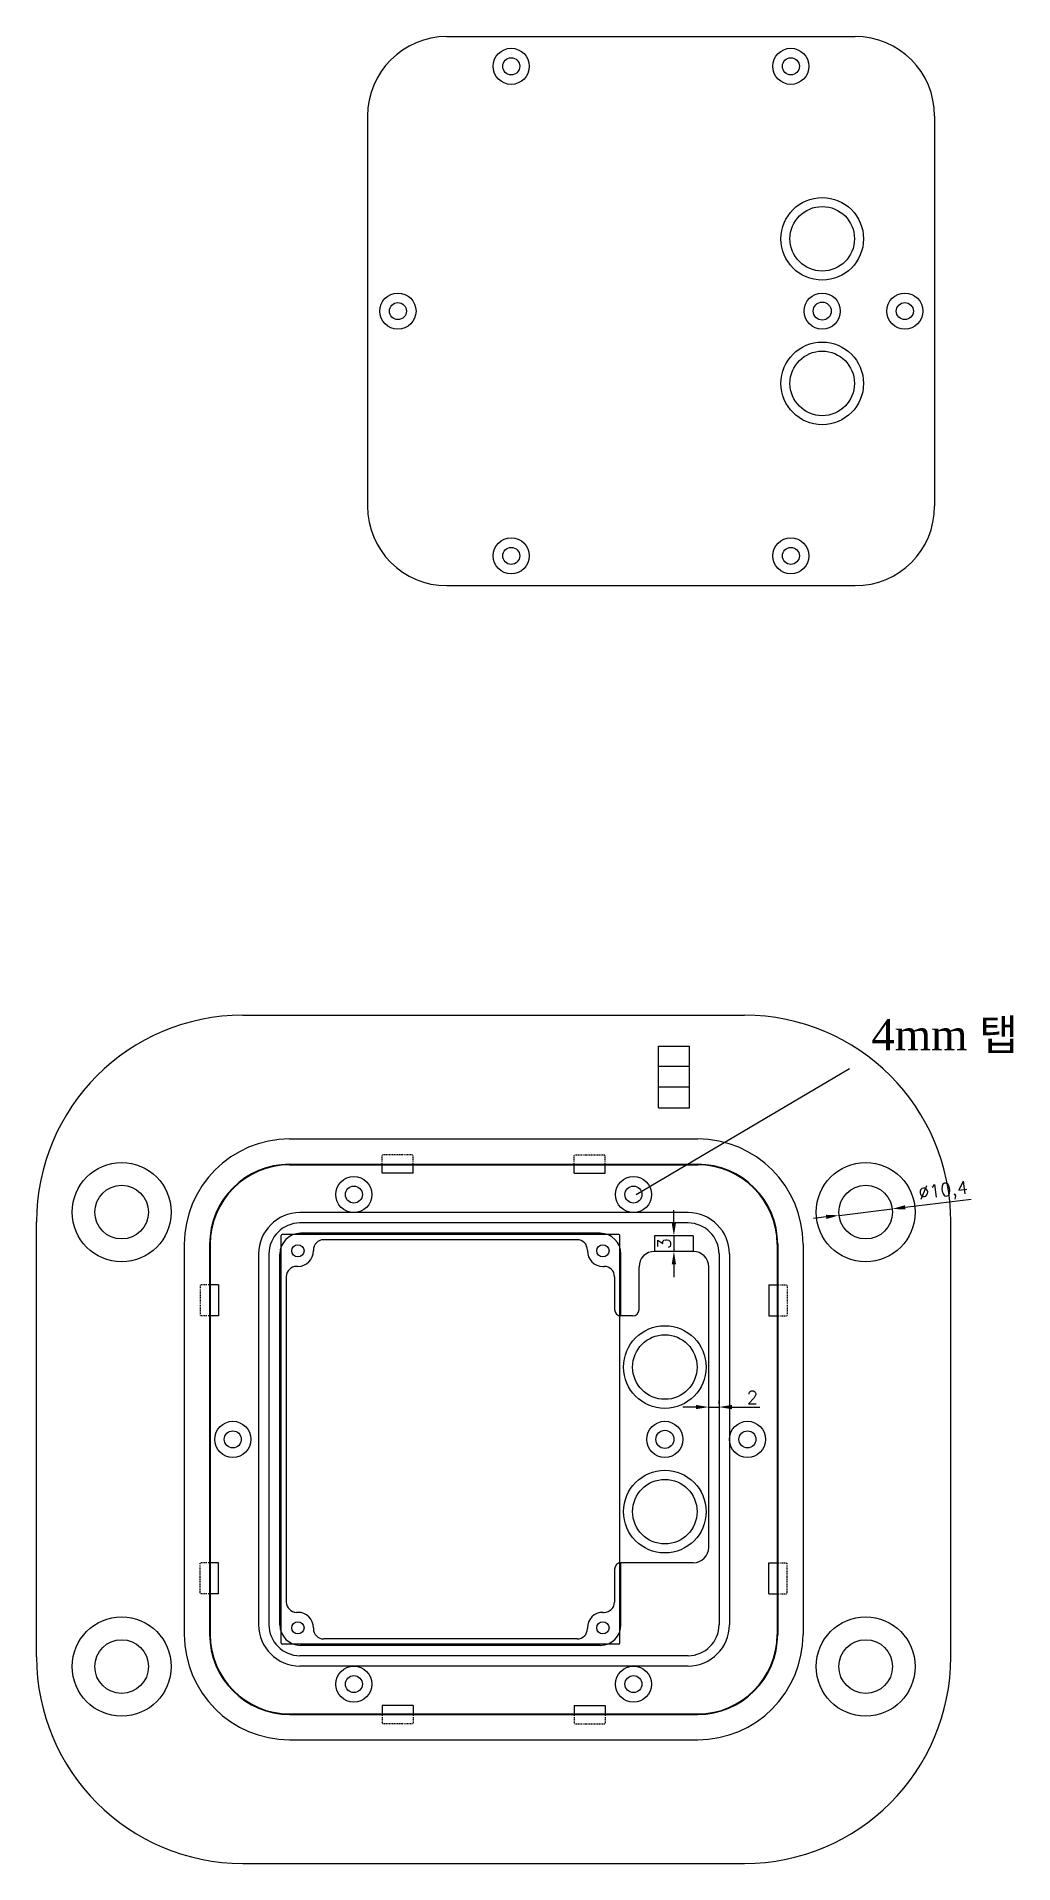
# Model space of a CAD drawing. Extents: x 127 to 1021, y 282 to 807.
# Drawn here: x 127.3 to 316.6, y 422.4 to 776.2 of the extents above; entities that cross this region are included whole.
import ezdxf

# ---------------------------------------------------------------- set-up
doc = ezdxf.new("R2010")
doc.units = 0
doc.layers.get('0').update_dxf_attribs({"linetype": 'CONTINUOUS'})
doc.layers.get('DEFPOINTS').update_dxf_attribs({"linetype": 'CONTINUOUS'})
doc.styles.get("Standard").update_dxf_attribs({"font": 'txt.shx', "bigfont": 'whgtxt.shx'})
doc.dimstyles.new('ISO-25', dxfattribs={"dimtxt": 2.5, "dimasz": 2.5, "dimexe": 1.25, "dimexo": 0.625, "dimtad": 1, "dimtxsty": 'STANDARD', "dimcen": 2.5, "dimazin": 3, "dimtfac": 1, "dimtmove": 0, "dimatfit": 3})

msp = doc.modelspace()

# ---------------------------------------------------------------- texts
at = {"insert": (289.082, 585.869), "char_height": 6, "attachment_point": 1}
msp.add_mtext('{\\fBatang|b0|i0|c129|p18;4mm 탭}', dxfattribs=at)

# ---------------------------------------------------------------- blocks, each defined once
blk = doc.blocks.new('*D8')
at = {"color": 0}
for p, q in [((255.07, 510.78), (252.57, 510.78)), ((257.57, 511.4), (257.57, 512.03)), ((257.57, 510.78), (259.57, 510.78)), ((259.57, 511.4), (259.57, 512.03)), ((262.07, 510.78), (267.49, 510.78))]:
    blk.add_line(p, q, dxfattribs=at)
for points in [[(255.07, 511.19), (255.07, 510.36), (257.57, 510.78)], [(262.07, 511.19), (262.07, 510.36), (259.57, 510.78)]]:
    blk.add_solid(points, dxfattribs=at)
at = {"layer": 'DEFPOINTS', "color": 0}
for p in [(257.57, 510.78), (259.57, 510.78), (259.57, 510.78)]:
    blk.add_point(p, dxfattribs=at)
at = {"color": 0, "insert": (266.03, 512.65), "char_height": 2.5, "attachment_point": 5}
blk.add_mtext('2', dxfattribs=at)
blk = doc.blocks.new('*D9')
at = {"color": 0}
for p, q in [((282.82, 547.9), (293.14, 549.15)), ((308.45, 550.99), (295.62, 549.45)), ((280.33, 547.6), (277.85, 547.3))]:
    blk.add_line(p, q, dxfattribs=at)
for points in [[(295.57, 549.86), (295.67, 549.03), (293.14, 549.15)], [(280.28, 548.01), (280.38, 547.19), (282.82, 547.9)]]:
    blk.add_solid(points, dxfattribs=at)
at = {"layer": 'DEFPOINTS', "color": 0}
for p in [(293.14, 549.15), (282.82, 547.9)]:
    blk.add_point(p, dxfattribs=at)
at = {"color": 0, "insert": (303.03, 552.44), "char_height": 2.5, "attachment_point": 5, "rotation": 6.8838}
blk.add_mtext('∅10,4', dxfattribs=at)
blk = doc.blocks.new('*D10')
at = {"color": 0}
for p, q in [((250.81, 546.43), (250.81, 548.93)), ((250.19, 543.93), (249.56, 543.93)), ((250.81, 543.93), (250.81, 540.93)), ((250.19, 540.93), (249.56, 540.93)), ((250.81, 538.43), (250.81, 535.93))]:
    blk.add_line(p, q, dxfattribs=at)
for points in [[(250.4, 546.43), (251.23, 546.43), (250.81, 543.93)], [(250.4, 538.43), (251.23, 538.43), (250.81, 540.93)]]:
    blk.add_solid(points, dxfattribs=at)
at = {"layer": 'DEFPOINTS', "color": 0}
for p in [(250.81, 543.93), (250.81, 540.93), (250.81, 540.93)]:
    blk.add_point(p, dxfattribs=at)
at = {"color": 0, "insert": (248.94, 542.43), "char_height": 2.5, "attachment_point": 5, "rotation": 90}
blk.add_mtext('3', dxfattribs=at)

# ---------------------------------------------------------------- dimensions: what is measured, and where the dimension line sits
dim = msp.add_diameter_dim_2p(p1=(282.816, 547.9), p2=(293.142, 549.147), dimstyle='ISO-25')
dim.commit()
dim.dimension.update_dxf_attribs({"geometry": '*D9', "text_midpoint": (303.027, 552.439)})
dim = msp.add_linear_dim(base=(250.813, 540.929), p1=(250.813, 543.929), p2=(250.813, 540.929), angle=90, dimstyle='ISO-25')
dim.commit()
dim.dimension.update_dxf_attribs({"geometry": '*D10', "text_midpoint": (248.938, 542.429)})
dim = msp.add_linear_dim(base=(259.569, 510.776), p1=(257.569, 510.776), p2=(259.569, 510.776), dimstyle='ISO-25')
dim.commit()
dim.dimension.update_dxf_attribs({"geometry": '*D8', "text_midpoint": (266.027, 512.651)})

# ---------------------------------------------------------------- linework, layer by layer
at = {"color": 3}
for p, q in [((206.842, 776.182), (285.938, 776.182)), ((206.842, 776.182), (285.938, 776.182)), ((191.442, 760.782), (191.442, 685.242)), ((301.338, 760.782), (301.338, 685.242)), ((206.842, 669.842), (285.938, 669.842)), ((176.343, 557.694), (255.439, 557.694)), ((253.569, 548.424), (178.343, 548.424)), ((253.569, 546.424), (178.343, 546.424)), ((160.943, 542.294), (160.943, 466.754)), ((270.839, 542.294), (270.839, 466.754)), ((170.343, 540.424), (170.343, 468.624)), ((172.343, 540.424), (172.343, 468.624)), ((259.569, 540.424), (259.569, 468.624)), ((261.569, 540.424), (261.569, 468.624)), ((253.569, 462.624), (178.343, 462.624)), ((253.569, 460.624), (178.343, 460.624)), ((176.343, 451.354), (255.439, 451.354))]:
    msp.add_line(p, q, dxfattribs=at)
for p, q in [((167.303, 586.654), (264.479, 586.654)), ((247.813, 568.694), (247.813, 580.657)), ((247.813, 580.657), (253.813, 580.657)), ((253.813, 568.694), (253.813, 580.657)), ((247.813, 576.797), (253.813, 576.797)), ((243.481, 551.924), (284.838, 576.351)), ((247.813, 572.797), (253.813, 572.797)), ((247.813, 568.694), (253.813, 568.694)), ((176.343, 562.694), (255.439, 562.694)), ((194.301, 559.293), (194.301, 559.486)), ((194.301, 558.953), (194.301, 559.145)), ((194.534, 559.592), (194.354, 559.592)), ((194.855, 559.592), (194.676, 559.592)), ((195.177, 559.592), (194.998, 559.592)), ((195.481, 559.592), (195.302, 559.592)), ((195.803, 559.592), (195.624, 559.592)), ((196.125, 559.592), (195.946, 559.592)), ((196.417, 559.592), (196.238, 559.592)), ((196.739, 559.592), (196.56, 559.592)), ((197.061, 559.592), (196.882, 559.592)), ((197.365, 559.592), (197.186, 559.592)), ((197.687, 559.592), (197.508, 559.592)), ((198.009, 559.592), (197.829, 559.592)), ((198.301, 559.592), (198.122, 559.592)), ((198.632, 559.592), (198.453, 559.592)), ((198.954, 559.592), (198.774, 559.592)), ((199.258, 559.592), (199.079, 559.592)), ((199.58, 559.592), (199.4, 559.592)), ((199.901, 559.592), (199.722, 559.592)), ((200.194, 559.592), (200.015, 559.592)), ((200.301, 559.293), (200.301, 559.486)), ((200.301, 558.953), (200.301, 559.145)), ((231.481, 559.293), (231.481, 559.486)), ((231.481, 558.953), (231.481, 559.145)), ((231.588, 559.592), (231.768, 559.592)), ((231.881, 559.592), (232.06, 559.592)), ((232.203, 559.592), (232.382, 559.592)), ((232.524, 559.592), (232.704, 559.592)), ((232.829, 559.592), (233.008, 559.592)), ((233.15, 559.592), (233.33, 559.592)), ((233.481, 559.592), (233.66, 559.592)), ((233.774, 559.592), (233.953, 559.592)), ((234.095, 559.592), (234.275, 559.592)), ((234.417, 559.592), (234.596, 559.592)), ((234.721, 559.592), (234.901, 559.592)), ((235.043, 559.592), (235.222, 559.592)), ((235.365, 559.592), (235.544, 559.592)), ((235.657, 559.592), (235.837, 559.592)), ((235.979, 559.592), (236.159, 559.592)), ((236.301, 559.592), (236.48, 559.592)), ((236.605, 559.592), (236.784, 559.592)), ((236.927, 559.592), (237.106, 559.592)), ((237.249, 559.592), (237.428, 559.592)), ((237.481, 559.293), (237.481, 559.486)), ((237.481, 558.953), (237.481, 559.145)), ((176.343, 557.794), (255.439, 557.794)), ((194.301, 558.636), (194.301, 558.829)), ((194.301, 558.333), (194.301, 558.526)), ((194.301, 556.094), (194.301, 558.094)), ((200.301, 556.094), (194.301, 556.094)), ((200.301, 558.636), (200.301, 558.829)), ((200.301, 558.333), (200.301, 558.526)), ((200.301, 556.094), (200.301, 558.094)), ((231.481, 558.636), (231.481, 558.829)), ((231.481, 558.333), (231.481, 558.526)), ((231.481, 556.094), (231.481, 558.094)), ((231.481, 556.094), (237.481, 556.094)), ((237.481, 558.636), (237.481, 558.829)), ((237.481, 558.333), (237.481, 558.526)), ((237.481, 556.094), (237.481, 558.094)), ((127.303, 462.394), (127.303, 546.654)), ((304.479, 462.394), (304.479, 546.654)), ((155.943, 542.294), (155.943, 466.754)), ((160.843, 542.294), (160.843, 466.754)), ((236.558, 544.429), (178.469, 544.429)), ((232.063, 543.174), (182.963, 543.174)), ((270.939, 542.294), (270.939, 466.754)), ((275.839, 542.294), (275.839, 466.754)), ((174.469, 468.619), (174.469, 540.389)), ((177.963, 538.024), (177.713, 538.024)), ((180.963, 541.024), (180.963, 541.174)), ((180.963, 541.174), (180.963, 541.024)), ((180.963, 541.174), (180.963, 541.024)), ((234.063, 541.174), (234.063, 541.024)), ((237.063, 538.024), (237.313, 538.024)), ((240.558, 528.434), (240.558, 540.389)), ((244.058, 529.674), (244.058, 537.929)), ((257.569, 483.624), (257.569, 537.929)), ((159.045, 534.316), (159.045, 534.137)), ((159.344, 534.424), (159.151, 534.424)), ((159.684, 534.424), (159.492, 534.424)), ((160.001, 534.424), (159.808, 534.424)), ((160.304, 534.424), (160.111, 534.424)), ((162.543, 534.424), (160.543, 534.424)), ((162.543, 534.424), (162.543, 528.424)), ((175.713, 536.024), (175.713, 473.024)), ((239.313, 536.024), (239.313, 529.674)), ((269.239, 534.424), (269.239, 528.424)), ((269.239, 534.424), (271.239, 534.424)), ((271.478, 534.424), (271.671, 534.424)), ((271.782, 534.424), (271.974, 534.424)), ((272.098, 534.424), (272.291, 534.424)), ((272.438, 534.424), (272.631, 534.424)), ((272.738, 534.316), (272.738, 534.137)), ((159.045, 534.024), (159.045, 533.845)), ((159.045, 533.702), (159.045, 533.523)), ((159.045, 533.38), (159.045, 533.201)), ((159.045, 533.076), (159.045, 532.897)), ((159.045, 532.754), (159.045, 532.575)), ((159.045, 532.424), (159.045, 532.244)), ((159.045, 532.131), (159.045, 531.952)), ((159.045, 531.809), (159.045, 531.63)), ((159.045, 531.488), (159.045, 531.308)), ((159.045, 531.183), (159.045, 531.004)), ((159.045, 530.862), (159.045, 530.682)), ((272.738, 534.024), (272.738, 533.845)), ((272.738, 533.702), (272.738, 533.523)), ((272.738, 533.38), (272.738, 533.201)), ((272.738, 533.076), (272.738, 532.897)), ((272.738, 532.754), (272.738, 532.575)), ((272.738, 532.424), (272.738, 532.244)), ((272.738, 532.131), (272.738, 531.952)), ((272.738, 531.809), (272.738, 531.63)), ((272.738, 531.488), (272.738, 531.308)), ((272.738, 531.183), (272.738, 531.004)), ((272.738, 530.862), (272.738, 530.682)), ((159.045, 530.54), (159.045, 530.361)), ((159.045, 530.247), (159.045, 530.068)), ((159.045, 529.926), (159.045, 529.746)), ((159.045, 529.604), (159.045, 529.425)), ((159.045, 529.3), (159.045, 529.12)), ((159.045, 528.978), (159.045, 528.799)), ((159.045, 528.656), (159.045, 528.477)), ((159.344, 528.424), (159.151, 528.424)), ((159.684, 528.424), (159.492, 528.424)), ((160.001, 528.424), (159.808, 528.424)), ((160.304, 528.424), (160.111, 528.424)), ((162.543, 528.424), (160.543, 528.424)), ((269.239, 528.424), (271.239, 528.424)), ((271.478, 528.424), (271.671, 528.424)), ((271.782, 528.424), (271.974, 528.424)), ((272.098, 528.424), (272.291, 528.424)), ((272.438, 528.424), (272.631, 528.424)), ((272.738, 530.54), (272.738, 530.361)), ((272.738, 530.247), (272.738, 530.068)), ((272.738, 529.926), (272.738, 529.746)), ((272.738, 529.604), (272.738, 529.425)), ((272.738, 529.3), (272.738, 529.12)), ((272.738, 528.978), (272.738, 528.799)), ((272.738, 528.656), (272.738, 528.477)), ((159.045, 480.391), (159.045, 480.57)), ((159.045, 480.069), (159.045, 480.249)), ((159.045, 479.748), (159.045, 479.927)), ((159.045, 479.443), (159.045, 479.623)), ((159.045, 479.122), (159.045, 479.301)), ((159.045, 478.8), (159.045, 478.979)), ((159.045, 478.507), (159.045, 478.687)), ((159.045, 478.186), (159.045, 478.365)), ((159.045, 477.864), (159.045, 478.043)), ((159.045, 477.56), (159.045, 477.739)), ((159.344, 480.624), (159.151, 480.624)), ((159.684, 480.624), (159.492, 480.624)), ((160.001, 480.624), (159.808, 480.624)), ((160.304, 480.624), (160.111, 480.624)), ((162.543, 480.624), (160.543, 480.624)), ((162.543, 474.624), (162.543, 480.624)), ((239.313, 479.374), (239.313, 473.024)), ((240.558, 468.619), (240.558, 480.614)), ((269.239, 474.624), (269.239, 480.624)), ((269.239, 480.624), (271.239, 480.624)), ((271.478, 480.624), (271.671, 480.624)), ((271.782, 480.624), (271.974, 480.624)), ((272.098, 480.624), (272.291, 480.624)), ((272.438, 480.624), (272.631, 480.624)), ((272.738, 480.391), (272.738, 480.57)), ((272.738, 480.069), (272.738, 480.249)), ((272.738, 479.748), (272.738, 479.927)), ((272.738, 479.443), (272.738, 479.623)), ((272.738, 479.122), (272.738, 479.301)), ((272.738, 478.8), (272.738, 478.979)), ((272.738, 478.507), (272.738, 478.687)), ((272.738, 478.186), (272.738, 478.365)), ((272.738, 477.864), (272.738, 478.043)), ((272.738, 477.56), (272.738, 477.739)), ((159.045, 477.238), (159.045, 477.417)), ((159.045, 476.916), (159.045, 477.095)), ((159.045, 476.624), (159.045, 476.803)), ((159.045, 476.293), (159.045, 476.472)), ((159.045, 475.971), (159.045, 476.15)), ((159.045, 475.667), (159.045, 475.846)), ((159.045, 475.345), (159.045, 475.524)), ((159.045, 475.023), (159.045, 475.203)), ((159.045, 474.731), (159.045, 474.91)), ((159.344, 474.624), (159.151, 474.624)), ((159.684, 474.624), (159.492, 474.624)), ((160.001, 474.624), (159.808, 474.624)), ((160.304, 474.624), (160.111, 474.624)), ((162.543, 474.624), (160.543, 474.624)), ((269.239, 474.624), (271.239, 474.624)), ((271.478, 474.624), (271.671, 474.624)), ((271.782, 474.624), (271.974, 474.624)), ((272.098, 474.624), (272.291, 474.624)), ((272.438, 474.624), (272.631, 474.624)), ((272.738, 477.238), (272.738, 477.417)), ((272.738, 476.916), (272.738, 477.095)), ((272.738, 476.624), (272.738, 476.803)), ((272.738, 476.293), (272.738, 476.472)), ((272.738, 475.971), (272.738, 476.15)), ((272.738, 475.667), (272.738, 475.846)), ((272.738, 475.345), (272.738, 475.524)), ((272.738, 475.023), (272.738, 475.203)), ((272.738, 474.731), (272.738, 474.91)), ((177.963, 471.024), (177.713, 471.024)), ((237.063, 471.024), (237.313, 471.024)), ((180.963, 468.024), (180.963, 467.874)), ((234.063, 468.024), (234.063, 467.874)), ((236.558, 464.619), (178.469, 464.619)), ((232.063, 465.874), (182.963, 465.874)), ((200.301, 452.954), (194.301, 452.954)), ((194.301, 452.954), (194.301, 450.954)), ((200.301, 452.954), (200.301, 450.954)), ((231.481, 452.954), (237.481, 452.954)), ((231.481, 452.954), (231.481, 450.954)), ((237.481, 452.954), (237.481, 450.954)), ((176.343, 451.254), (255.439, 451.254)), ((194.301, 450.714), (194.301, 450.522)), ((194.301, 450.411), (194.301, 450.218)), ((194.301, 450.095), (194.301, 449.902)), ((194.301, 449.754), (194.301, 449.561)), ((194.534, 449.455), (194.354, 449.455)), ((194.855, 449.455), (194.676, 449.455)), ((195.177, 449.455), (194.998, 449.455)), ((195.481, 449.455), (195.302, 449.455)), ((195.803, 449.455), (195.624, 449.455)), ((196.125, 449.455), (195.946, 449.455)), ((196.417, 449.455), (196.238, 449.455)), ((196.739, 449.455), (196.56, 449.455)), ((197.061, 449.455), (196.882, 449.455)), ((197.365, 449.455), (197.186, 449.455)), ((197.687, 449.455), (197.508, 449.455)), ((198.009, 449.455), (197.829, 449.455)), ((198.301, 449.455), (198.122, 449.455)), ((198.632, 449.455), (198.453, 449.455)), ((198.954, 449.455), (198.774, 449.455)), ((199.258, 449.455), (199.079, 449.455)), ((199.58, 449.455), (199.4, 449.455)), ((199.901, 449.455), (199.722, 449.455)), ((200.194, 449.455), (200.015, 449.455)), ((200.301, 450.714), (200.301, 450.522)), ((200.301, 450.411), (200.301, 450.218)), ((200.301, 450.095), (200.301, 449.902)), ((200.301, 449.754), (200.301, 449.561)), ((231.481, 450.714), (231.481, 450.522)), ((231.481, 450.411), (231.481, 450.218)), ((231.481, 450.095), (231.481, 449.902)), ((231.481, 449.754), (231.481, 449.561)), ((231.588, 449.455), (231.768, 449.455)), ((231.881, 449.455), (232.06, 449.455)), ((232.203, 449.455), (232.382, 449.455)), ((232.524, 449.455), (232.704, 449.455)), ((232.829, 449.455), (233.008, 449.455)), ((233.15, 449.455), (233.33, 449.455)), ((233.481, 449.455), (233.66, 449.455)), ((233.774, 449.455), (233.953, 449.455)), ((234.095, 449.455), (234.275, 449.455)), ((234.417, 449.455), (234.596, 449.455)), ((234.721, 449.455), (234.901, 449.455)), ((235.043, 449.455), (235.222, 449.455)), ((235.365, 449.455), (235.544, 449.455)), ((235.657, 449.455), (235.837, 449.455)), ((235.979, 449.455), (236.159, 449.455)), ((236.301, 449.455), (236.48, 449.455)), ((236.605, 449.455), (236.784, 449.455)), ((236.927, 449.455), (237.106, 449.455)), ((237.249, 449.455), (237.428, 449.455)), ((237.481, 450.714), (237.481, 450.522)), ((237.481, 450.411), (237.481, 450.218)), ((237.481, 450.095), (237.481, 449.902)), ((237.481, 449.754), (237.481, 449.561)), ((176.343, 446.354), (255.439, 446.354)), ((167.303, 422.394), (264.479, 422.394))]:
    msp.add_line(p, q)
at = {"color": 1}
for p, q in [((174.709, 465.074), (174.709, 543.974)), ((240.118, 544.174), (174.909, 544.174)), ((240.318, 465.074), (240.318, 543.974)), ((240.118, 464.874), (174.909, 464.874))]:
    msp.add_line(p, q, dxfattribs=at)
at = {"color": 2}
for p, q in [((254.569, 543.929), (247.058, 543.929)), ((247.058, 543.929), (247.058, 540.929)), ((254.569, 543.929), (254.569, 540.929)), ((254.569, 540.929), (247.058, 540.929))]:
    msp.add_line(p, q, dxfattribs=at)
at = {"color": 6}
for p, q in [((242.808, 528.424), (240.563, 528.424)), ((254.569, 480.624), (240.563, 480.624))]:
    msp.add_line(p, q, dxfattribs=at)
at = {"color": 5}
for centre, radius in [((219.3, 770.412), 3.5), ((273.48, 770.412), 3.5), ((279.562, 737.012), 8), ((279.562, 737.012), 6.25), ((197.342, 723.012), 3.5), ((295.568, 723.012), 3.5), ((279.562, 709.012), 8), ((279.562, 709.012), 6.25), ((219.3, 675.612), 3.5), ((273.48, 675.612), 3.5), ((143.803, 548.524), 9.6), ((287.979, 548.524), 9.6), ((143.803, 548.524), 5.2), ((188.801, 551.924), 3.5), ((242.981, 551.924), 3.5), ((287.979, 548.524), 5.2), ((249.063, 518.524), 8), ((249.063, 518.524), 6.25), ((165.343, 504.524), 3.5), ((265.069, 504.524), 3.5), ((249.063, 490.524), 8), ((249.063, 490.524), 6.25), ((143.803, 460.524), 9.6), ((287.979, 460.524), 9.6), ((143.803, 460.524), 5.2), ((287.979, 460.524), 5.2), ((188.801, 457.124), 3.5), ((242.981, 457.124), 3.5)]:
    msp.add_circle(centre, radius, dxfattribs=at)
at = {"color": 1}
for centre, radius in [((219.3, 770.412), 1.65), ((273.48, 770.412), 1.65), ((197.342, 723.012), 1.65), ((279.562, 723.012), 1.75), ((295.568, 723.012), 1.65), ((219.3, 675.612), 1.65), ((273.48, 675.612), 1.65), ((188.801, 551.924), 1.65), ((242.981, 551.924), 1.65), ((177.963, 541.024), 1.18), ((237.063, 541.024), 1.18), ((165.343, 504.524), 1.65), ((265.069, 504.524), 1.65), ((177.963, 468.024), 1.18), ((237.063, 468.024), 1.18), ((188.801, 457.124), 1.65), ((242.981, 457.124), 1.65)]:
    msp.add_circle(centre, radius, dxfattribs=at)
at = {"color": 3}
for centre, radius in [((279.562, 723.012), 3.5), ((249.063, 504.524), 3.5), ((249.063, 504.524), 1.75)]:
    msp.add_circle(centre, radius, dxfattribs=at)
for centre, radius, start, end in [((206.842, 760.782), 15.4, 90, 180), ((285.938, 760.782), 15.4, 0, 90), ((206.842, 685.242), 15.4, 180, 270), ((285.938, 685.242), 15.4, 270, 0), ((176.343, 542.294), 15.4, 90, 180), ((255.439, 542.294), 15.4, 0, 90), ((178.343, 540.424), 8, 90, 180), ((253.569, 540.424), 8, 360, 90), ((178.343, 540.424), 6, 90, 180), ((253.569, 540.424), 6, 360, 90), ((178.343, 468.624), 8, 180, 270), ((178.343, 468.624), 6, 180, 270), ((253.569, 468.624), 6, 270, 360), ((253.569, 468.624), 8, 270, 360), ((176.343, 466.754), 15.4, 180, 270), ((255.439, 466.754), 15.4, 270, 0)]:
    msp.add_arc(centre, radius, start, end, dxfattribs=at)
for centre, radius, start, end in [((167.303, 546.654), 40, 90, 180), ((264.479, 546.654), 40, 360, 90), ((176.343, 542.294), 20.4, 90, 180), ((255.439, 542.294), 20.4, 0, 90), ((176.343, 542.294), 15.5, 90, 180), ((255.439, 542.294), 15.5, 0, 90), ((178.469, 540.429), 4, 90, 180), ((182.963, 541.174), 2, 90, 180), ((232.063, 541.174), 2, 0, 90), ((236.558, 540.429), 4, 0, 90), ((177.713, 536.024), 2, 90, 180), ((177.963, 541.024), 3, 270, 0), ((237.063, 541.024), 3, 180, 270), ((237.313, 536.024), 2, 360, 90), ((247.058, 537.929), 3, 90, 180), ((254.569, 537.929), 3, 0, 90), ((240.563, 529.674), 1.25, 180, 270), ((242.808, 529.674), 1.25, 270, 0), ((254.569, 483.624), 3, 270, 0), ((240.563, 479.374), 1.25, 90, 180), ((177.713, 473.024), 2, 180, 270), ((177.963, 468.024), 3, 0, 90), ((237.063, 468.024), 3, 90, 180), ((237.313, 473.024), 2, 270, 0), ((178.469, 468.619), 4, 180, 270), ((182.963, 467.874), 2, 180, 270), ((232.063, 467.874), 2, 270, 0), ((236.558, 468.619), 4, 270, 0), ((176.343, 466.754), 20.4, 180, 270), ((176.343, 466.754), 15.5, 180, 270), ((255.439, 466.754), 15.5, 270, 0), ((255.439, 466.754), 20.4, 270, 0), ((167.303, 462.394), 40, 180, 270), ((264.479, 462.394), 40, 270, 360)]:
    msp.add_arc(centre, radius, start, end)
at = {"color": 1}
for centre, start, end in [((174.909, 543.974), 90, 180), ((240.118, 543.974), 0, 90), ((174.909, 465.074), 180, 270), ((240.118, 465.074), 270, 0)]:
    msp.add_arc(centre, 0.2, start, end, dxfattribs=at)

msp.set_redraw_order([(e.dxf.handle, doc.entitydb.next_handle()) for e in msp.query("TEXT MTEXT ATTDEF DIMENSION ARC_DIMENSION")])  # texts and dimensions are drawn at this point

doc.saveas('drawing.dxf')
